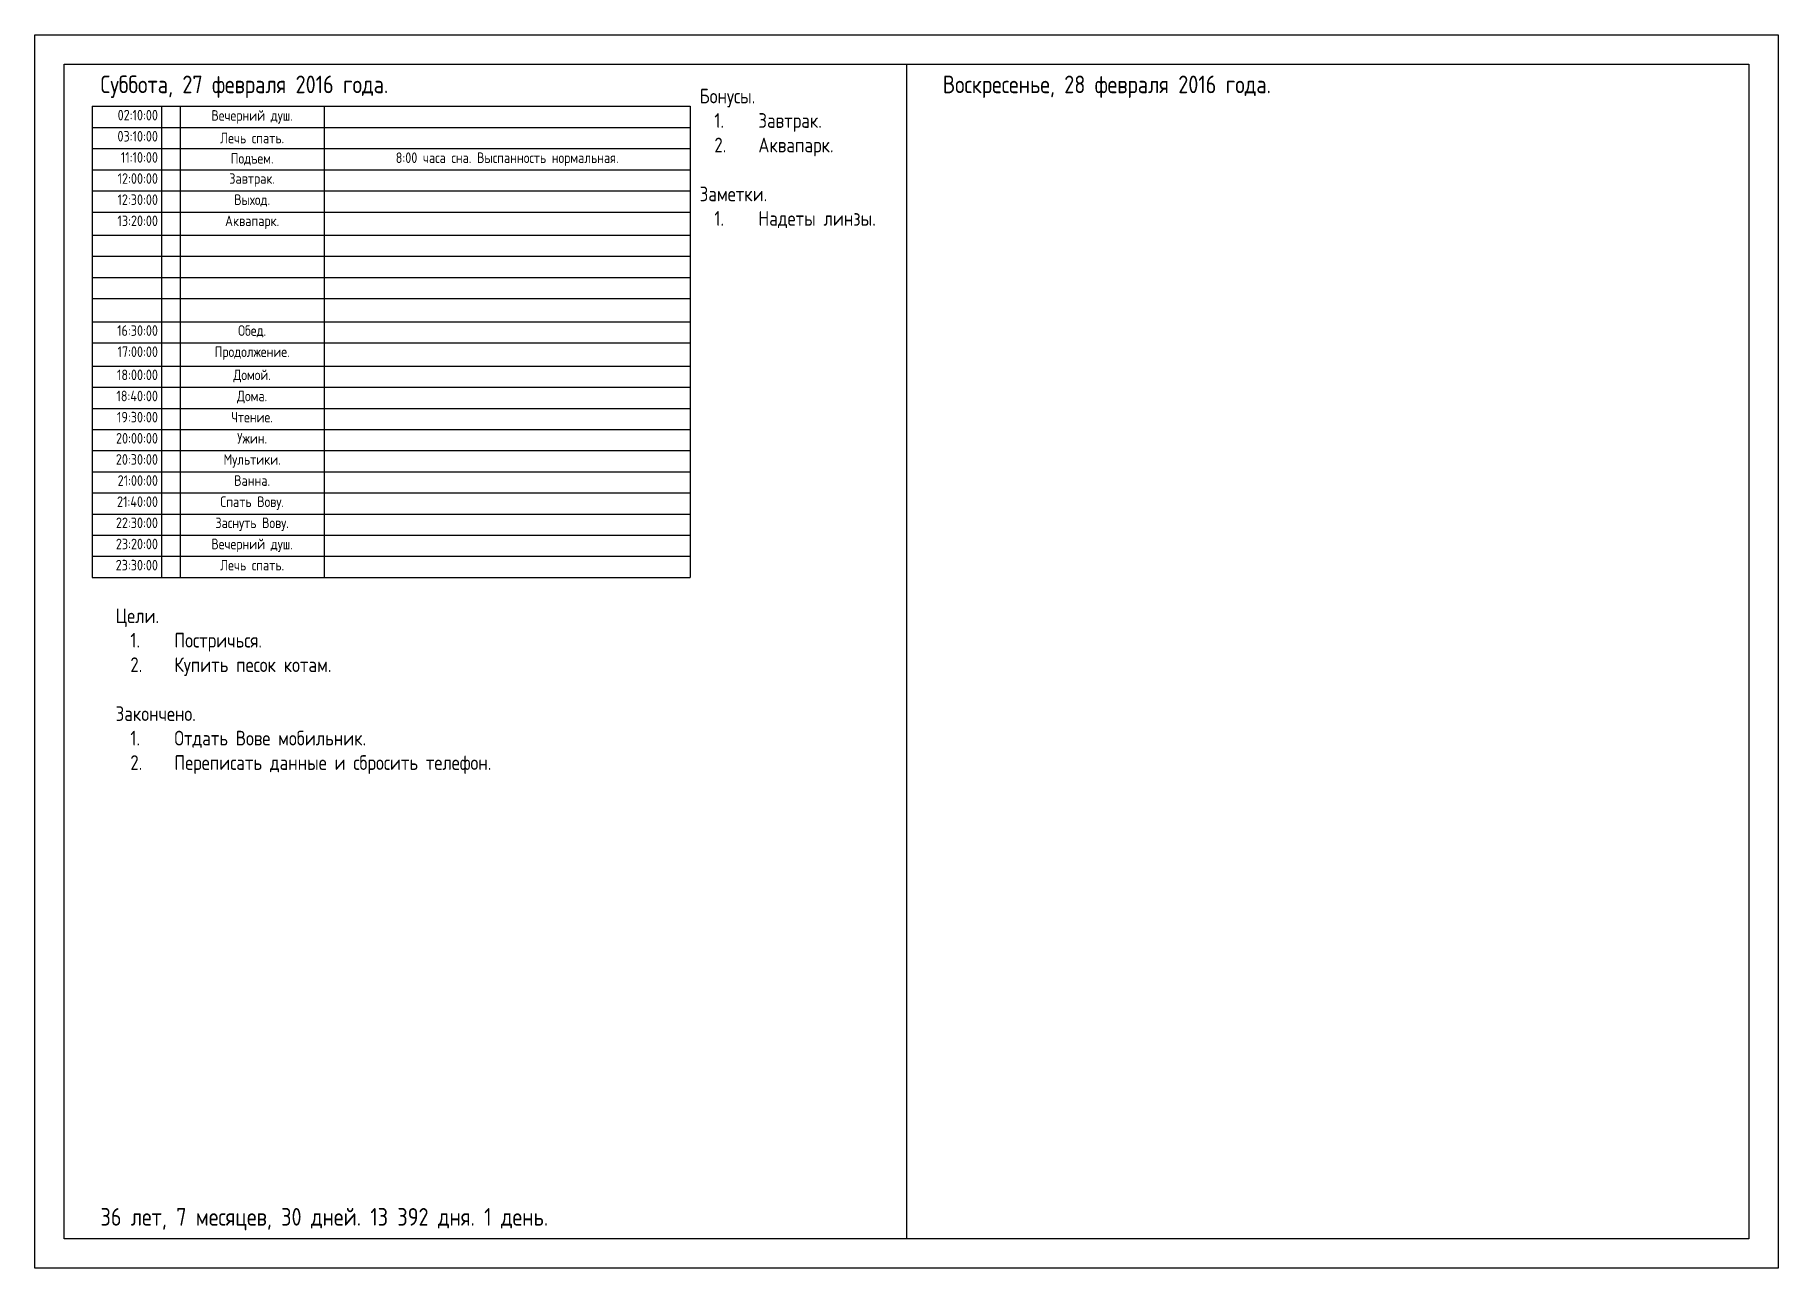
# Model space of a CAD drawing. Header units: millimetres. Extents: x -1746 to 8849, y -4512 to 2568.
# Drawn here: x 8552.3 to 8849.3, y 684.3 to 894.3 of the extents above; entities that cross this region are included whole.
import ezdxf

# ---------------------------------------------------------------- set-up
doc = ezdxf.new("R2010")
doc.units = ezdxf.units.MM
doc.header["$MEASUREMENT"] = 0
doc.styles.add('texxt', font='romans.shx', dxfattribs={"width": 0.8})

msp = doc.modelspace()

# ---------------------------------------------------------------- texts
at = {"style": 'texxt'}
for s, width, heights, insert, char_height, attachment_point in [('{\\Fromans|c204;Суббота}, 27 {\\Fromans|c204;февраля }201{\\Fromans|c204;6} {\\Fromans|c204;года}.', 137.3157, [3.79], (8563.48, 883.57), 3, 7), ('Бонусы.\\P\\pi-7.5,l10,t10;1.^IЗавтрак.\\P2.^IАквапарк.\\P\\pi0,l0,tz;\\PЗаметки.\\P\\pi-7.5,l10,t10;1.^IНадеты линзы.', 35.2299, [0], (8665.56, 885.15), 2.5, 1), ('{\\Fromans|c204;Воскресенье}, 28 {\\Fromans|c204;февраля }201{\\Fromans|c204;6} {\\Fromans|c204;года}.', 137.3157, [0], (8706.98, 883.57), 3, 7), ('Цели.\\P\\pi-7.5,l10,t10;1.^IПостричься.\\P2.^IКупить песок котам.\\P\\pi0,l0,tz;\\PЗакончено.\\P\\pi-7.5,l10,t10;1.^IОтдать Вове мобильник.\\P2.^IПереписать данные и сбросить телефон.', 134.7299, [0], (8566.06, 796.65), 2.5, 1), ('36 {\\Fromans|c204;лет, 7 месяцев, 30 дней.} 13 392 {\\Fromans|c204;дня. 1 день.}', 137.3157, [3.79], (8563.48, 690.73), 3, 7)]:
    msp.add_mtext_dynamic_manual_height_columns(s, width=width, gutter_width=20, heights=heights, dxfattribs=dict(at, insert=insert, char_height=char_height, attachment_point=attachment_point))

# ---------------------------------------------------------------- blocks, each defined once
blk = doc.blocks.new('*T17')
at = {"color": 0, "linetype": 'ByBlock', "lineweight": -2, "transparency": 16777216}
for p, q in [((0, 0), (101.9, 0)), ((0, 0), (0, -80.23)), ((11.8, 0), (11.8, -80.23)), ((15, 0), (15, -80.23)), ((39.5, 0), (39.5, -80.23)), ((101.9, 0), (101.9, -80.23)), ((0, -3.6), (101.9, -3.6)), ((0, -7.2), (101.9, -7.2)), ((0, -10.8), (101.9, -10.8)), ((0, -14.4), (101.9, -14.4)), ((0, -18), (101.9, -18)), ((0, -21.94), (101.9, -21.94)), ((0, -25.54), (101.9, -25.54)), ((0, -29.14), (101.9, -29.14)), ((0, -32.74), (101.9, -32.74)), ((0, -36.69), (101.9, -36.69)), ((0, -40.29), (101.9, -40.29)), ((0, -44.23), (101.9, -44.23)), ((0, -47.83), (101.9, -47.83)), ((0, -51.43), (101.9, -51.43)), ((0, -55.03), (101.9, -55.03)), ((0, -58.63), (101.9, -58.63)), ((0, -62.23), (101.9, -62.23)), ((0, -65.83), (101.9, -65.83)), ((0, -69.43), (101.9, -69.43)), ((0, -73.03), (101.9, -73.03)), ((0, -76.63), (101.9, -76.63)), ((0, -80.23), (101.9, -80.23))]:
    blk.add_line(p, q, dxfattribs=at)
at = {"color": 0, "transparency": 16777216, "char_height": 1.8, "style": 'texxt'}
for s, insert, width, attachment_point in [('02:10:00', (11.2, -0.6), 10.6, 3), ('{\\Fromans|c204;Вечерний душ.}', (27.25, -1.8), 23.3, 5), ('03:10:00', (11.2, -4.2), 10.6, 3), ('{\\Fromans|c204;Лечь спать.}', (27.25, -5.4), 23.3, 5), ('11:10:00', (11.2, -7.8), 10.6, 3), ('{\\Fromans|c204;Подъем.}', (27.25, -9), 23.3, 5), ('8:0{\\Fromans|c204;0 часа сна. Выспанность нормальная.}', (70.7, -9), 61.2, 5), ('12:00:00', (11.2, -11.4), 10.6, 3), ('{\\Fromans|c204;Завтрак.}', (27.25, -11.4), 23.3, 2), ('{\\Fromans|c204;12:30:00', (11.2, -15), 10.6, 3), ('{\\Fromans|c204;Выход.}', (27.25, -15), 23.3, 2), ('{\\Fromans|c204;13:20:00', (11.2, -18.6), 10.6, 3), ('{\\Fromans|c204;Аквапарк.}', (27.25, -18.6), 23.3, 2), ('16:30:00', (11.2, -37.29), 10.6, 3), ('{\\Fromans|c204;Обед.}', (27.25, -37.29), 23.3, 2), ('17:00:00', (11.2, -40.89), 10.6, 3), ('{\\Fromans|c204;Продолжение.}', (27.25, -40.89), 23.3, 2), ('18:00:00', (11.2, -44.83), 10.6, 3), ('{\\Fromans|c204;Домой.}', (27.25, -44.83), 23.3, 2), ('18:40:00', (11.2, -48.43), 10.6, 3), ('{\\Fromans|c204;Дома.}', (27.25, -48.43), 23.3, 2), ('19:30:00', (11.2, -52.03), 10.6, 3), ('{\\Fromans|c204;Чтение.}', (27.25, -52.03), 23.3, 2), ('20:00:00', (11.2, -55.63), 10.6, 3), ('{\\Fromans|c204;Ужин.}', (27.25, -55.63), 23.3, 2), ('20:30:00', (11.2, -59.23), 10.6, 3), ('{\\Fromans|c204;Мультики.}', (27.25, -59.23), 23.3, 2), ('21:00:00', (11.2, -62.83), 10.6, 3), ('{\\Fromans|c204;Ванна.}', (27.25, -62.83), 23.3, 2), ('21:40:00', (11.2, -66.43), 10.6, 3), ('{\\Fromans|c204;Спать Вову.}', (27.25, -66.43), 23.3, 2), ('22:30:00', (11.2, -70.03), 10.6, 3), ('{\\Fromans|c204;Заснуть Вову.}', (27.25, -70.03), 23.3, 2), ('23:20:00', (11.2, -73.63), 10.6, 3), ('{\\Fromans|c204;Вечерний душ.}', (27.25, -73.63), 23.3, 2), ('23:30:00', (11.2, -77.23), 10.6, 3), ('{\\Fromans|c204;Лечь спать.}', (27.25, -77.23), 23.3, 2)]:
    blk.add_mtext(s, dxfattribs=dict(at, insert=insert, width=width, attachment_point=attachment_point))

# ---------------------------------------------------------------- linework, layer by layer
msp.add_line((8700.79, 889.31), (8700.79, 689.31))
for points in [[(8552.29, 894.31), (8849.29, 894.31), (8849.29, 684.31), (8552.29, 684.31)], [(8557.29, 889.31), (8844.29, 889.31), (8844.29, 689.31), (8557.29, 689.31)]]:
    msp.add_lwpolyline(points, close=True)

# ---------------------------------------------------------------- block references
msp.add_blockref('*T17', (8562.06, 882.15))

msp.set_redraw_order([(e.dxf.handle, doc.entitydb.next_handle()) for e in msp.query("TEXT MTEXT ATTDEF DIMENSION ARC_DIMENSION")])  # texts and dimensions are drawn at this point

doc.saveas('drawing.dxf')
